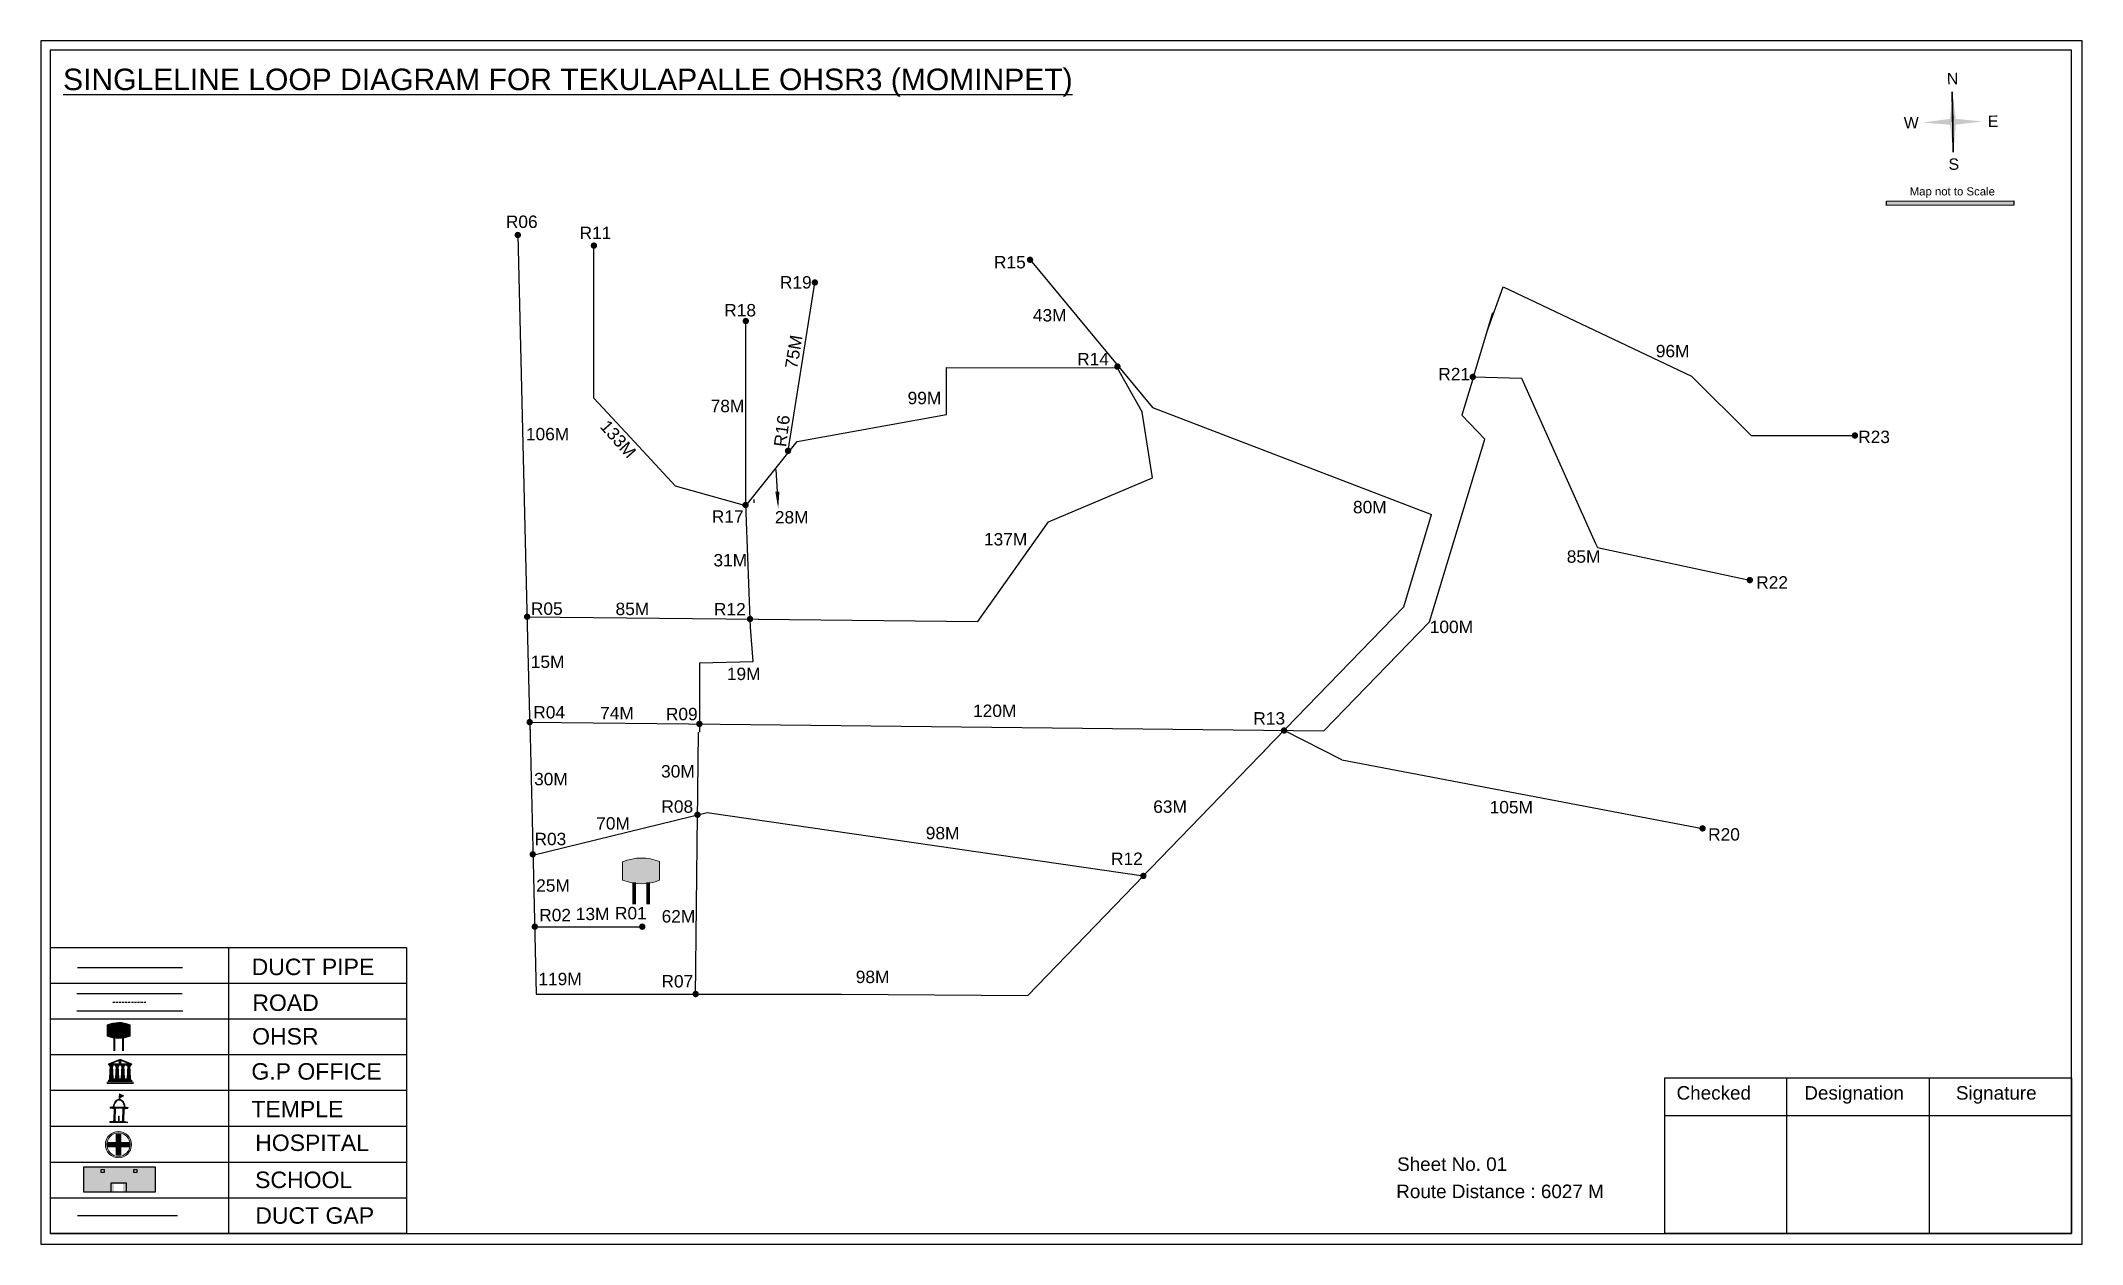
# Model space of a CAD drawing. Header units: inches. Extents: x 1972 to 9977, y 79 to 2755.
# Drawn here: x 2753 to 3742, y 79 to 662 of the extents above; entities that cross this region are included whole.
import ezdxf

# ---------------------------------------------------------------- set-up
doc = ezdxf.new("R2010")
doc.units = ezdxf.units.IN
doc.header["$MEASUREMENT"] = 0
doc.linetypes.add('DASHEDX2', pattern=[1.5, 1, -0.5])
for name, color, linetype in [('LANDMARK', 7, 'Continuous'), ('OHT', 7, 'Continuous'), ('pipe', 5, 'Continuous')]:
    doc.layers.add(name, color=color, linetype=linetype)
doc.styles.get("Standard").update_dxf_attribs({"font": 'arial.ttf'})

msp = doc.modelspace()

# ---------------------------------------------------------------- texts
at = {"color": 242, "true_color": 0xcd2027}
msp.add_text('%%USINGLELINE LOOP DIAGRAM FOR TEKULAPALLE OHSR3 (MOMINPET)', height=10.4062, dxfattribs=at).set_placement((2764.21, 637.79))
for s, height, rotation, p in [('N', 5.5, 1.00631, (3676.05, 640.59)), ('W', 5.5, 1.00631, (3655.24, 619.24)), ('E', 5.5, 1.00631, (3695.86, 619.96)), ('S', 5.5, 1.00631, (3676.87, 599.2)), ('75M', 6, 80.53768, (3119.49, 502.63)), ('133M', 6, 311.63354, (3023.7, 474.83)), ('R16', 6, 82.90382, (3114.17, 464.92))]:
    msp.add_text(s, height=height, rotation=rotation).set_placement(p)
for s, height, p in [('Map not to Scale', 3.9321, (3658.05, 586.85)), ('R06', 6, (2978.54, 571.13)), ('R11', 6, (3014.22, 565.73)), ('R15', 6, (3214.8, 551.56)), ('R19', 6, (3111.19, 541.81)), ('R18', 6, (3084.25, 528.32)), ('43M', 6, (3233.63, 525.87)), ('96M', 6, (3535.15, 508.54)), ('R14', 6, (3255.06, 504.67)), ('R21', 6, (3429.86, 497.41)), ('78M', 6, (3077.68, 481.97)), ('99M', 6, (3173.01, 485.84)), ('106M', 6, (2988.26, 468.38)), ('R23', 6, (3633.1, 467.05)), ('80M', 6, (3388.58, 433.07)), ('R17', 6, (3078.24, 428.45)), ('28M', 6, (3108.75, 428.14)), ('137M', 6, (3209.95, 417.5)), ('85M', 6, (3492.04, 409.13)), ('31M', 6, (3079.02, 407.37)), ('R22', 6, (3583.74, 396.63)), ('R05', 6, (2990.66, 383.92)), ('85M', 6, (3031.64, 383.81)), ('R12', 6, (3079.26, 383.65)), ('100M', 6, (3425.73, 375.12)), ('15M', 6, (2990.61, 358.22)), ('19M', 6, (3085.52, 352.37)), ('R04', 6, (2991.81, 333.8)), ('74M', 6, (3024.18, 333.41)), ('R09', 6, (3056, 332.93)), ('120M', 6, (3204.68, 334.52)), ('R13', 6, (3340.33, 330.85)), ('30M', 6, (2992.22, 301.47)), ('30M', 6, (3053.67, 305.23)), ('R08', 6, (3053.82, 288.19)), ('63M', 6, (3291.89, 288.14)), ('105M', 6, (3454.72, 287.88)), ('R03', 6, (2992.4, 272.48)), ('70M', 6, (3022.27, 280.04)), ('98M', 6, (3181.79, 275.34)), ('R20', 6, (3560.46, 274.71)), ('R12', 6, (3271.45, 262.93)), ('25M', 6, (2993.22, 249.97)), ('R02', 6, (2994.69, 235.67)), ('13M', 6, (3012.39, 236.23)), ('R01', 6, (3031.35, 236.61)), ('62M', 6, (3053.94, 235.07)), ('DUCT PIPE', 7.968, (2855.49, 209.63)), ('119M', 6, (2994.29, 204.75)), ('R07', 6, (3053.86, 203.64)), ('98M', 6, (3147.9, 205.77)), ('ROAD ', 7.968, (2855.83, 192.3)), ('OHSR', 7.968, (2855.73, 176.03)), ('G.P OFFICE', 7.968, (2855.37, 159.05)), ('TEMPLE', 7.968, (2855.36, 140.83)), ('Checked', 6.533, (3545.2, 149.38)), ('Designation', 6.5335, (3607.03, 149.38)), ('Signature', 6.533, (3680.4, 149.38)), ('HOSPITAL', 7.968, (2857.22, 124.53)), ('Sheet No. 01', 6.5335, (3409.93, 114.9)), ('SCHOOL', 7.968, (2857.16, 106.59)), ('Route Distance : 6027 M', 6.5335, (3409.52, 101.73)), ('DUCT GAP', 7.968, (2857.27, 89.33))]:
    msp.add_text(s, height=height).set_placement(p)

# ---------------------------------------------------------------- blocks, each defined once
blk = doc.blocks.new('OHT')
at = {"linetype": 'Continuous', "lineweight": 0, "true_color": 0x0ffffc}
blk.add_hatch(color=4, dxfattribs=at).paths.add_polyline_path([(0.012, 1), (0, 1, 0.101323), (-0.4, 0.916), (-0.4, 0.525, 0.194075), (0.399, 0.521), (0.399, 0.921, 0.097877)])
at = {"color": 4, "linetype": 'Continuous', "lineweight": 0, "true_color": 0x0ffffc, "flags": 128}
for points in [[(-0.4, 0.525), (-0.4, 0.916)], [(0.399, 0.521), (0.399, 0.921)]]:
    blk.add_lwpolyline(points, dxfattribs=at)
at = {"color": 4, "linetype": 'Continuous', "lineweight": 0, "true_color": 0x0ffffc, "const_width": 0.075, "flags": 128}
for points in [[(-0.15, 0), (-0.15, 0.475)], [(0.15, 0), (0.15, 0.473)]]:
    blk.add_lwpolyline(points, dxfattribs=at)
at = {"color": 4, "linetype": 'Continuous', "lineweight": 0, "true_color": 0x0ffffc}
for centre, radius, start, end in [((0.006, -0.019), 1.019, 67.3109, 113.4711), ((0.004, 1.513), 1.068, 247.7682, 291.7007)]:
    blk.add_arc(centre, radius, start, end, dxfattribs=at)
blk = doc.blocks.new('Government_Office')
at = {"linetype": 'Continuous', "lineweight": 0, "true_color": 0xff0000}
h = blk.add_hatch(color=1, dxfattribs=at)
h.paths.add_polyline_path([(0.44, 0.72), (0.45, 0.75), (0, 0.93), (-0.45, 0.75), (-0.44, 0.72)])
h.paths.add_polyline_path([(0.355, 0.75), (-0.355, 0.75), (0, 0.9)], flags=16)
h.paths.add_polyline_path([(0, 0.778, -1), (0, 0.872, -1)], flags=0)
h = blk.add_hatch(color=1, dxfattribs=at)
edge = h.paths.add_edge_path()
edge.add_arc((0, 0.825), 0.0467, 90, 270)
edge.add_arc((0, 0.825), 0.0467, 270, 450)
for points in [[(-0.5, 0.05), (0.5, 0.05), (0.5, 0), (-0.5, 0)], [(-0.45, 0.075), (-0.45, 0.12), (0.45, 0.12), (0.45, 0.075)], [(-0.4, 0.14), (-0.4, 0.18), (0.4, 0.18), (0.4, 0.14)]]:
    blk.add_hatch(color=1, dxfattribs=at).paths.add_polyline_path(points)
h = blk.add_hatch(color=1, dxfattribs=at)
edge = h.paths.add_edge_path()
edge.add_line((-0.27, 0.195), (-0.295, 0.675))
edge.add_line((-0.295, 0.675), (-0.29, 0.675))
edge.add_arc((-0.278, 0.688), 0.0176, 225.30401, 441.56588)
edge.add_line((-0.275, 0.705), (-0.395, 0.705))
edge.add_arc((-0.392, 0.688), 0.0176, 98.43412, 314.69599)
edge.add_line((-0.38, 0.675), (-0.375, 0.675))
edge.add_line((-0.375, 0.675), (-0.4, 0.195))
edge.add_line((-0.4, 0.195), (-0.27, 0.195))
h = blk.add_hatch(color=1, dxfattribs=at)
edge = h.paths.add_edge_path()
edge.add_line((-0.047, 0.195), (-0.072, 0.675))
edge.add_line((-0.072, 0.675), (-0.067, 0.675))
edge.add_arc((-0.054, 0.688), 0.0176, 225.30401, 441.56588)
edge.add_line((-0.052, 0.705), (-0.172, 0.705))
edge.add_arc((-0.169, 0.688), 0.0176, 98.43412, 314.69599)
edge.add_line((-0.157, 0.675), (-0.152, 0.675))
edge.add_line((-0.152, 0.675), (-0.177, 0.195))
edge.add_line((-0.177, 0.195), (-0.047, 0.195))
h = blk.add_hatch(color=1, dxfattribs=at)
edge = h.paths.add_edge_path()
edge.add_line((0.177, 0.195), (0.152, 0.675))
edge.add_line((0.152, 0.675), (0.157, 0.675))
edge.add_arc((0.169, 0.688), 0.0176, 225.30401, 441.56588)
edge.add_line((0.172, 0.705), (0.052, 0.705))
edge.add_arc((0.054, 0.688), 0.0176, 98.43412, 314.69599)
edge.add_line((0.067, 0.675), (0.072, 0.675))
edge.add_line((0.072, 0.675), (0.047, 0.195))
edge.add_line((0.047, 0.195), (0.177, 0.195))
h = blk.add_hatch(color=1, dxfattribs=at)
edge = h.paths.add_edge_path()
edge.add_line((0.4, 0.195), (0.375, 0.675))
edge.add_line((0.375, 0.675), (0.38, 0.675))
edge.add_arc((0.392, 0.688), 0.0176, 225.30401, 441.56588)
edge.add_line((0.395, 0.705), (0.275, 0.705))
edge.add_arc((0.278, 0.688), 0.0176, 98.43412, 314.69599)
edge.add_line((0.29, 0.675), (0.295, 0.675))
edge.add_line((0.295, 0.675), (0.27, 0.195))
edge.add_line((0.27, 0.195), (0.4, 0.195))
at = {"color": 1, "linetype": 'Continuous', "lineweight": 0, "true_color": 0xff0000, "flags": 128}
for points in [[(-0.45, 0.75), (-0.44, 0.72), (0.44, 0.72), (0.45, 0.75), (0, 0.93)], [(-0.355, 0.75), (0.355, 0.75), (0, 0.9)], [(-0.5, 0.05), (0.5, 0.05), (0.5, 0), (-0.5, 0)], [(-0.45, 0.075), (-0.45, 0.12), (0.45, 0.12), (0.45, 0.075)], [(-0.4, 0.14), (-0.4, 0.18), (0.4, 0.18), (0.4, 0.14)]]:
    blk.add_lwpolyline(points, close=True, dxfattribs=at)
for points in [[(0, 0.872, 1), (0, 0.778, 1)], [(-0.27, 0.195), (-0.295, 0.675), (-0.29, 0.675, 1.379694), (-0.275, 0.705), (-0.395, 0.705, 1.379694), (-0.38, 0.675), (-0.375, 0.675), (-0.4, 0.195)], [(-0.047, 0.195), (-0.072, 0.675), (-0.067, 0.675, 1.379694), (-0.052, 0.705), (-0.172, 0.705, 1.379694), (-0.157, 0.675), (-0.152, 0.675), (-0.177, 0.195)], [(0.177, 0.195), (0.152, 0.675), (0.157, 0.675, 1.379694), (0.172, 0.705), (0.052, 0.705, 1.379694), (0.067, 0.675), (0.072, 0.675), (0.047, 0.195)], [(0.4, 0.195), (0.375, 0.675), (0.38, 0.675, 1.379694), (0.395, 0.705), (0.275, 0.705, 1.379694), (0.29, 0.675), (0.295, 0.675), (0.27, 0.195)]]:
    blk.add_lwpolyline(points, format="xyb", close=True, dxfattribs=at)
blk = doc.blocks.new('Temple')
at = {"linetype": 'Continuous', "lineweight": 0, "true_color": 0xff0000}
h = blk.add_hatch(color=1, dxfattribs=at)
edge = h.paths.add_edge_path()
edge.add_line((0.175, 0.49), (0.225, 0.49))
edge.add_line((0.225, 0.49), (0.225, 0.497))
edge.add_line((0.225, 0.497), (0.307, 0.497))
edge.add_line((0.307, 0.497), (0.307, 0.533))
edge.add_line((0.307, 0.533), (0.257, 0.533))
edge.add_line((0.257, 0.533), (0.257, 0.54))
edge.add_line((0.257, 0.54), (0.2, 0.54))
edge.add_spline(control_points=[(0.2, 0.54), (0.2, 0.589), (0.19, 0.638), (0.142, 0.743), (0.092, 0.79), (0.027, 0.805), (0.02, 0.806), (0.012, 0.806)], knot_values=[4.712389, 4.712389, 4.712389, 4.712389, 5.278166, 5.278166, 6.117402, 6.117402, 6.223801, 6.223801, 6.223801, 6.223801], degree=3, periodic=0)
edge.add_line((0.012, 0.806), (0.012, 0.79))
edge.add_line((0.012, 0.79), (-0.012, 0.79))
edge.add_line((-0.012, 0.79), (-0.012, 0.806))
edge.add_spline(control_points=[(-0.012, 0.806), (-0.055, 0.802), (-0.096, 0.781), (-0.171, 0.699), (-0.197, 0.628), (-0.2, 0.55), (-0.2, 0.545), (-0.2, 0.54)], knot_values=[6.343965, 6.343965, 6.343965, 6.343965, 6.956638, 6.956638, 7.795874, 7.795874, 7.853982, 7.853982, 7.853982, 7.853982], degree=3, periodic=0)
edge.add_line((-0.2, 0.54), (-0.257, 0.54))
edge.add_line((-0.257, 0.54), (-0.257, 0.533))
edge.add_line((-0.257, 0.533), (-0.307, 0.533))
edge.add_line((-0.307, 0.533), (-0.307, 0.497))
edge.add_line((-0.307, 0.497), (-0.225, 0.497))
edge.add_line((-0.225, 0.497), (-0.225, 0.49))
edge.add_line((-0.225, 0.49), (-0.175, 0.49))
edge.add_line((-0.175, 0.49), (-0.175, 0.07))
edge.add_arc((-0.205, 0.07), 0.03, -90, 0, ccw=False)
edge.add_line((-0.205, 0.04), (-0.257, 0.04))
edge.add_line((-0.257, 0.04), (-0.257, 0.033))
edge.add_line((-0.257, 0.033), (-0.307, 0.033))
edge.add_line((-0.307, 0.033), (-0.307, 0))
edge.add_line((-0.307, 0), (0.307, 0))
edge.add_line((0.307, 0), (0.307, 0.033))
edge.add_line((0.307, 0.033), (0.257, 0.033))
edge.add_line((0.257, 0.033), (0.257, 0.04))
edge.add_line((0.257, 0.04), (0.205, 0.04))
edge.add_arc((0.205, 0.07), 0.03, 180, 270, ccw=False)
edge.add_line((0.175, 0.07), (0.175, 0.49))
h.paths.add_polyline_path([(0.125, 0.07, -0.414214), (0.095, 0.04), (0.05, 0.04), (0.05, 0.033), (-0.05, 0.033), (-0.05, 0.04), (-0.095, 0.04, -0.414214), (-0.125, 0.07), (-0.125, 0.497), (0.125, 0.497)], flags=16)
edge = h.paths.add_edge_path(flags=16)
edge.add_ellipse((0, 0.54), major_axis=(0, 0.242), ratio=0.722808, start_angle=270, end_angle=450, ccw=False)
edge.add_line((0.175, 0.54), (-0.175, 0.54))
h.paths.add_polyline_path([(0.012, 0.23), (0.012, 0.07), (-0.012, 0.07), (-0.012, 0.23)], flags=0)
h = blk.add_hatch(color=1, dxfattribs=at)
edge = h.paths.add_edge_path()
edge.add_line((0.012, 0.857), (0, 0.85))
edge.add_line((0, 0.85), (-0.003, 0.925))
edge.add_line((-0.003, 0.925), (-0.012, 0.925))
edge.add_line((-0.012, 0.925), (-0.012, 0.806))
edge.add_spline(control_points=[(-0.012, 0.806), (-0.004, 0.807), (0.004, 0.807), (0.012, 0.806)], knot_values=[6.223801, 6.223801, 6.223801, 6.223801, 6.343965, 6.343965, 6.343965, 6.343965], degree=3, periodic=0)
edge.add_line((0.012, 0.806), (0.012, 0.857))
h = blk.add_hatch(color=1, dxfattribs=at)
edge = h.paths.add_edge_path()
edge.add_line((0.012, 0.79), (0.012, 0.806))
edge.add_spline(control_points=[(0.012, 0.806), (0.004, 0.807), (-0.004, 0.807), (-0.012, 0.806)], knot_values=[6.223801, 6.223801, 6.223801, 6.223801, 6.343965, 6.343965, 6.343965, 6.343965], degree=3, periodic=0)
edge.add_line((-0.012, 0.806), (-0.012, 0.79))
edge.add_line((-0.012, 0.79), (0.012, 0.79))
at = {"linetype": 'Continuous', "lineweight": 0, "true_color": 0xe66000}
blk.add_hatch(color=32, dxfattribs=at).paths.add_polyline_path([(-0.006, 1), (0.147, 0.931), (0, 0.85)])
at = {"color": 1, "linetype": 'Continuous', "lineweight": 0, "true_color": 0xff0000, "flags": 128}
for points in [[(0.012, 0.925), (-0.012, 0.925), (-0.012, 0.79), (0.012, 0.79)], [(0.012, 0.23), (-0.012, 0.23), (-0.012, 0.07), (0.012, 0.07)]]:
    blk.add_lwpolyline(points, close=True, dxfattribs=at)
at = {"color": 32, "linetype": 'Continuous', "lineweight": 0, "true_color": 0xe66000, "flags": 128}
blk.add_lwpolyline([(-0.006, 1), (0.147, 0.931), (0, 0.85), (-0.006, 1)], dxfattribs=at)
at = {"color": 1, "linetype": 'Continuous', "lineweight": 0, "true_color": 0xff0000, "flags": 128}
blk.add_lwpolyline([(0.2, 0.54), (0.257, 0.54), (0.257, 0.533), (0.307, 0.533), (0.307, 0.497), (0.225, 0.497), (0.225, 0.49), (0.175, 0.49), (0.175, 0.07, 0.414214), (0.205, 0.04), (0.257, 0.04), (0.257, 0.033), (0.307, 0.033), (0.307, 0), (-0.307, 0), (-0.307, 0.033), (-0.257, 0.033), (-0.257, 0.04), (-0.205, 0.04, 0.414214), (-0.175, 0.07), (-0.175, 0.49), (-0.225, 0.49), (-0.225, 0.497), (-0.307, 0.497), (-0.307, 0.533), (-0.257, 0.533), (-0.257, 0.54), (-0.2, 0.54)], format="xyb", dxfattribs=at)
blk.add_lwpolyline([(-0.175, 0.54), (0.175, 0.54)], dxfattribs=at)
blk.add_lwpolyline([(0.125, 0.497), (0.125, 0.07, -0.414214), (0.095, 0.04), (0.05, 0.04), (0.05, 0.033), (-0.05, 0.033), (-0.05, 0.04), (-0.095, 0.04, -0.414214), (-0.125, 0.07), (-0.125, 0.497)], format="xyb", close=True, dxfattribs=at)
at = {"color": 1, "linetype": 'Continuous', "lineweight": 0, "true_color": 0xff0000}
blk.add_ellipse((0, 0.54), major_axis=(0, 0.242), ratio=0.722808, start_param=4.712389, end_param=7.853982, dxfattribs=at)
blk.add_open_spline([(0.2, 0.54), (0.2, 0.589), (0.19, 0.638), (0.142, 0.743), (0.092, 0.79), (-0.023, 0.816), (-0.085, 0.794), (-0.171, 0.699), (-0.197, 0.628), (-0.2, 0.55), (-0.2, 0.545), (-0.2, 0.54)], degree=3, knots=[4.712389, 4.712389, 4.712389, 4.712389, 5.278166, 5.278166, 6.117402, 6.117402, 6.956638, 6.956638, 7.795874, 7.795874, 7.853982, 7.853982, 7.853982, 7.853982], dxfattribs=at)
blk = doc.blocks.new('*U56')
at = {"color": 0, "linetype": 'DASHEDX2', "transparency": 16777216}
blk.add_line((-8.22, 0), (8.01, 0), dxfattribs=at)
blk = doc.blocks.new('Hospital')
at = {"linetype": 'Continuous', "lineweight": 0, "true_color": 0x000000}
h = blk.add_hatch(color=18, dxfattribs=at)
h.paths.add_polyline_path([(-0.5, 0, 1), (0.5, 0, 1)])
h.paths.add_polyline_path([(0.446, 0, -1), (-0.446, 0, -1)], flags=16)
at = {"linetype": 'Continuous', "true_color": 0xff0000}
blk.add_hatch(color=1, dxfattribs=at).paths.add_polyline_path([(-0.394, 0.08), (-0.08, 0.08), (-0.08, 0.394), (0.08, 0.394), (0.08, 0.08), (0.394, 0.08), (0.394, -0.08), (0.08, -0.08), (0.08, -0.394), (-0.08, -0.394), (-0.08, -0.08), (-0.394, -0.08)])
at = {"color": 1, "linetype": 'Continuous', "true_color": 0xff0000, "flags": 128}
blk.add_lwpolyline([(-0.394, 0.08), (-0.08, 0.08), (-0.08, 0.394), (0.08, 0.394), (0.08, 0.08), (0.394, 0.08), (0.394, -0.08), (0.08, -0.08), (0.08, -0.394), (-0.08, -0.394), (-0.08, -0.08), (-0.394, -0.08)], close=True, dxfattribs=at)
at = {"color": 18, "linetype": 'Continuous', "lineweight": 0, "true_color": 0x000000}
for radius in [0.5, 0.446]:
    blk.add_circle((0, 0), radius, dxfattribs=at)

# ---------------------------------------------------------------- hatches: boundary and pattern name
at = {"true_color": 0x0093dd}
h = msp.add_hatch(color=142, dxfattribs=at)
h.dxf.hatch_style = 1
h.paths.add_polyline_path([(3646.75, 584.08), (3646.76, 582.03), (3708.37, 582.17), (3708.37, 584.22)])
at = {"ltscale": 0.5}
h = msp.add_hatch(color=5, dxfattribs=at)
h.dxf.hatch_style = 1
h.paths.add_polyline_path([(2985.9, 567.7, 1), (2982.78, 567.7, 1)])
h = msp.add_hatch(color=5, dxfattribs=at)
h.dxf.hatch_style = 1
h.paths.add_polyline_path([(3022.72, 562.59, 1), (3019.6, 562.59, 1)])
h = msp.add_hatch(color=5, dxfattribs=at)
h.dxf.hatch_style = 1
h.paths.add_polyline_path([(3233.81, 555.7, 1), (3230.69, 555.7, 1)])
h = msp.add_hatch(color=5, dxfattribs=at)
h.dxf.hatch_style = 1
h.paths.add_polyline_path([(3129.68, 544.74, 1), (3126.57, 544.74, 1)])
h = msp.add_hatch(color=5, dxfattribs=at)
h.dxf.hatch_style = 1
h.paths.add_polyline_path([(3096.25, 526.08, 1), (3093.13, 526.08, 1)])
h = msp.add_hatch(color=5, dxfattribs=at)
h.dxf.hatch_style = 1
h.paths.add_polyline_path([(3276.12, 504.06, 1), (3273, 504.06, 1)])
h = msp.add_hatch(color=5, dxfattribs=at)
h.dxf.hatch_style = 1
h.paths.add_polyline_path([(3448.12, 499.06, 1), (3445, 499.06, 1)])
h = msp.add_hatch(color=5, dxfattribs=at)
h.dxf.hatch_style = 1
h.paths.add_polyline_path([(3116.68, 463.26, 1), (3113.56, 463.26, 1)])
h = msp.add_hatch(color=5, dxfattribs=at)
h.dxf.hatch_style = 1
h.paths.add_polyline_path([(3633.09, 470.71, 1), (3629.97, 470.71, 1)])
h = msp.add_hatch(color=5, dxfattribs=at)
h.dxf.hatch_style = 1
h.paths.add_polyline_path([(3096.12, 437.06, 1), (3093, 437.06, 1)])
h = msp.add_hatch(color=5, dxfattribs=at)
h.dxf.hatch_style = 1
h.paths.add_polyline_path([(3582.21, 400.75, 1), (3579.09, 400.75, 1)])
h = msp.add_hatch(color=5, dxfattribs=at)
h.dxf.hatch_style = 1
h.paths.add_polyline_path([(2990.39, 382.99, 1), (2987.28, 382.99, 1)])
h = msp.add_hatch(color=5, dxfattribs=at)
h.dxf.hatch_style = 1
h.paths.add_polyline_path([(3098.3, 381.89, 1), (3095.18, 381.89, 1)])
h = msp.add_hatch(color=5, dxfattribs=at)
h.dxf.hatch_style = 1
h.paths.add_polyline_path([(2991.64, 332.02, 1), (2988.52, 332.02, 1)])
h = msp.add_hatch(color=5, dxfattribs=at)
h.dxf.hatch_style = 1
h.paths.add_polyline_path([(3073.79, 331.18, 1), (3070.67, 331.18, 1)])
h = msp.add_hatch(color=5, dxfattribs=at)
h.dxf.hatch_style = 1
h.paths.add_polyline_path([(3356.77, 327.97, 1), (3353.65, 327.97, 1)])
h = msp.add_hatch(color=5, dxfattribs=at)
h.dxf.hatch_style = 1
h.paths.add_polyline_path([(3072.86, 287.19, 1), (3069.75, 287.19, 1)])
h = msp.add_hatch(color=5, dxfattribs=at)
h.dxf.hatch_style = 1
h.paths.add_polyline_path([(3559.34, 280.62, 1), (3556.22, 280.62, 1)])
h = msp.add_hatch(color=5, dxfattribs=at)
h.dxf.hatch_style = 1
h.paths.add_polyline_path([(2993.12, 268.06, 1), (2990, 268.06, 1)])
h = msp.add_hatch(color=5, dxfattribs=at)
h.dxf.hatch_style = 1
h.paths.add_polyline_path([(3288.65, 257.61, 1), (3285.54, 257.61, 1)])
h = msp.add_hatch(color=5, dxfattribs=at)
h.dxf.hatch_style = 1
h.paths.add_polyline_path([(2994.12, 233.06, 1), (2991, 233.06, 1)])
h = msp.add_hatch(color=5, dxfattribs=at)
h.dxf.hatch_style = 1
h.paths.add_polyline_path([(3046.12, 233.06, 1), (3043, 233.06, 1)])
h = msp.add_hatch(color=5, dxfattribs=at)
h.dxf.hatch_style = 1
h.paths.add_polyline_path([(3071.98, 200.46, 1), (3068.86, 200.46, 1)])
at = {"true_color": 0xc8c92d}
h = msp.add_hatch(color=52, dxfattribs=at)
h.dxf.hatch_style = 1
h.paths.add_polyline_path([(2781.16, 116.84), (2774.32, 116.84), (2774.32, 104.54), (2781.16, 104.54)])
h.paths.add_polyline_path([(2808.75, 116.84), (2801.9, 116.84), (2801.9, 104.54), (2808.75, 104.54)])
at = {"true_color": 0x293189}
h = msp.add_hatch(color=177, dxfattribs=at)
h.dxf.hatch_style = 1
h.paths.add_polyline_path([(2801.9, 116.84), (2781.16, 116.84), (2781.16, 104.54), (2788.95, 104.54), (2788.95, 108.57), (2793.22, 108.57), (2793.22, 104.54), (2801.9, 104.54)])
h.paths.add_polyline_path([(2784.13, 114.1), (2782.6, 114.1), (2782.6, 115.5), (2784.13, 115.5)], flags=16)
h.paths.add_polyline_path([(2798.42, 114.1), (2798.42, 115.5), (2799.94, 115.5), (2799.94, 114.1)], flags=16)

# ---------------------------------------------------------------- linework, layer by layer
for p, q in [((3679.11, 607.78), (3678.6, 636.96)), ((3678.6, 636.96), (3679.11, 607.78)), ((3679.11, 607.78), (3678.6, 636.96)), ((3678.85, 622.35), (3679.11, 607.78)), ((3109.96, 443.52), (3109.43, 454.33)), ((3098.69, 438.06), (3098.69, 439.74)), ((2758.03, 222.78), (2758.03, 86.01)), ((2844.35, 222.78), (2844.35, 84.67)), ((2930.67, 205.51), (2758.03, 205.51)), ((2770.96, 200.75), (2821.9, 200.75)), ((2930.67, 188.25), (2758.03, 188.25)), ((2770.96, 192.4), (2822.16, 192.4)), ((2930.67, 170.99), (2758.03, 170.99)), ((2930.67, 153.72), (2758.03, 153.72)), ((2930.67, 136.46), (2758.03, 136.46)), ((2758.03, 119.19), (2930.67, 119.19)), ((2758.03, 101.93), (2930.67, 101.93)), ((2758.02, 85.75), (2758.02, 84.68)), ((2758.03, 86.01), (2758.03, 84.67)), ((2930.67, 84.67), (2758.03, 84.67))]:
    msp.add_line(p, q)
at = {"color": 1}
msp.add_line((3678.6, 636.96), (3678.85, 622.36), dxfattribs=at)
at = {"color": 5}
for p, q in [((3274.5, 503.45), (3286.5, 482)), ((3291.49, 450.2), (3286.5, 482)), ((3506.02, 418.39), (3506.85, 416.54)), ((2992.49, 233), (3044.5, 233))]:
    msp.add_line(p, q, dxfattribs=at)
at = {"color": 242, "true_color": 0xcd2027}
for p, q in [((3598.36, 159.98), (3598.36, 84.62)), ((3667.41, 159.98), (3667.41, 84.62)), ((3539.57, 141.72), (3736.29, 141.72))]:
    msp.add_line(p, q, dxfattribs=at)
for points in [[(2753.45, 661.65), (2753.45, 79.46), (3741.52, 79.46), (3741.52, 661.65)], [(2758.02, 657.19), (2758.02, 84.68), (3736.29, 84.68), (3736.29, 657.19)], [(2808.82, 116.84), (2808.82, 104.54), (2774.32, 104.54), (2774.32, 116.84)], [(2784.13, 115.5), (2784.13, 114.1), (2782.6, 114.1), (2782.6, 115.5)], [(2798.42, 114.1), (2798.42, 115.5), (2799.94, 115.5), (2799.94, 114.1)]]:
    msp.add_lwpolyline(points, close=True)
at = {"color": 142, "true_color": 0x0093dd}
msp.add_lwpolyline([(3708.37, 582.17), (3646.76, 582.03), (3646.75, 584.08), (3708.37, 584.22), (3708.37, 582.17)], dxfattribs=at)
for points in [[(2930.67, 84.67), (2930.67, 222.78), (2758.03, 222.78)], [(2787.47, 104.54), (2787.47, 109.09), (2794.71, 109.09), (2794.71, 104.54)]]:
    msp.add_lwpolyline(points)
at = {"color": 242, "true_color": 0xcd2027}
msp.add_lwpolyline([(3736.29, 84.62), (3539.57, 84.62), (3539.57, 159.98), (3736.29, 159.98)], close=True, dxfattribs=at)
at = {"color": 1}
msp.add_solid([(3677.41, 622.33), (3680.54, 622.39), (3678.6, 636.96)], dxfattribs=at)
msp.add_solid([(3677.41, 622.33), (3680.54, 622.39), (3678.6, 636.96)], dxfattribs=at)
for points in [[(3678.89, 620.93), (3678.84, 624.06), (3664.26, 622.11)], [(3678.89, 620.93), (3678.84, 624.06), (3664.26, 622.11)], [(3678.89, 620.93), (3678.84, 624.06), (3693.45, 622.63)], [(3678.89, 620.93), (3678.84, 624.06), (3693.45, 622.63)], [(3677.42, 622.33), (3680.54, 622.39), (3679.11, 607.78)], [(3677.42, 622.33), (3680.54, 622.39), (3679.11, 607.78)], [(3110.95, 443.57), (3108.97, 443.47), (3110.37, 435.31)]]:
    msp.add_solid(points)
at = {"layer": 'OHT', "color": 5}
msp.add_line((2771.15, 213.38), (2822.08, 213.38), dxfattribs=at)
at = {"layer": 'OHT', "color": 1}
msp.add_line((2771.15, 93.29), (2819.54, 93.29), dxfattribs=at)
at = {"layer": 'pipe'}
for p, q in [((2984.34, 567.7), (2988.93, 379.13)), ((3021.16, 488.76), (3021.16, 562.59)), ((3232.25, 555.7), (3291.49, 484.22)), ((3115.12, 463.26), (3128.25, 545.54)), ((3453.37, 520.76), (3461.24, 542.67)), ((3461.24, 542.67), (3552.37, 499.34)), ((3094.69, 436.71), (3094.69, 526.08)), ((3446.83, 499.16), (3456.21, 530.14)), ((3191.78, 480.87), (3191.78, 503.67)), ((3191.78, 503.67), (3274.5, 503.45)), ((3446.83, 499.16), (3441.18, 480.47)), ((3446.83, 499.16), (3470.14, 498.5)), ((3470.14, 498.5), (3506.02, 418.39)), ((3552.37, 499.34), (3581.36, 470.71)), ((3040.87, 467.57), (3021.16, 488.76)), ((3291.49, 484.22), (3426.65, 432.46)), ((3119.54, 467.84), (3191.78, 480.87)), ((3441.18, 480.47), (3452.31, 468.94)), ((3060.71, 446.23), (3040.87, 467.57)), ((3094.73, 436.7), (3119.54, 467.84)), ((3425.56, 380.52), (3452.31, 468.94)), ((3581.36, 470.71), (3631.53, 470.71)), ((3094.73, 436.7), (3060.71, 446.23)), ((3241.22, 429.01), (3291.49, 450.2)), ((3096.89, 377.7), (3094.69, 437.7)), ((3206.96, 380.77), (3241.22, 429.01)), ((3413.14, 387.82), (3426.65, 432.46)), ((3506.85, 416.54), (3580.65, 400.75)), ((3345.63, 318.08), (3413.14, 387.82)), ((2988.84, 382.99), (3100.93, 381.85)), ((2988.93, 378.99), (2990.17, 328.16)), ((3098.29, 361.37), (3096.88, 377.89)), ((3100.74, 381.85), (3206.96, 380.77)), ((3374.48, 327.75), (3425.56, 380.52)), ((3072.23, 360.76), (3098.29, 361.37)), ((3072.23, 360.76), (3072.23, 327.14)), ((2990.08, 332.02), (2991.89, 257.43)), ((2990.08, 332.02), (3082.23, 331.08)), ((3071.27, 284.09), (3071.71, 327.19)), ((3082.28, 331.07), (3374.48, 327.75)), ((3383.24, 313.81), (3355.21, 327.97)), ((3285.67, 256.13), (3348.27, 320.8)), ((3383.24, 313.81), (3557.78, 280.62)), ((2991.64, 267.67), (3076.04, 288.35)), ((3070.38, 199.5), (3071.3, 287.19)), ((3076.04, 288.35), (3287.1, 257.61)), ((2991.89, 257.43), (2993.28, 200.46)), ((3231.11, 199.77), (3287.1, 257.61)), ((2993.28, 200.46), (3082.23, 200.46)), ((3082.23, 200.46), (3140.94, 200.46)), ((3141.02, 200.46), (3231.11, 199.77))]:
    msp.add_line(p, q, dxfattribs=at)

# ---------------------------------------------------------------- block references
at = {"linetype": 'DASHEDX2'}
msp.add_blockref('*U56', (2796.49, 196.57), dxfattribs=at)
at = {"layer": 'LANDMARK'}
for name, p, xscale, yscale, zscale in [('Government_Office', (2791.79, 157.21), 12.5664739830432, 12.5664739830432, 12.5664739830432), ('Hospital', (2791.03, 127.62), 12.6736693601449, 12.6736693601449, 12.6736693601449)]:
    msp.add_blockref(name, p, dxfattribs=dict(at, xscale=xscale, yscale=yscale, zscale=zscale))
at = {"layer": 'LANDMARK', "xscale": 14.01322314659548, "yscale": 14.01322314659548, "zscale": 14.01322314659548, "rotation": 358.3713438591284}
msp.add_blockref('Temple', (2791.15, 138.2), dxfattribs=at)
at = {"layer": 'OHT'}
for p, xscale, yscale, zscale in [((3044.04, 243.87), 22.41341502807723, 22.41341502807723, 22.41341502807723), ((2791.13, 172.86), 13.82160593398096, 13.82160593398096, 13.82160593398096)]:
    msp.add_blockref('OHT', p, dxfattribs=dict(at, xscale=xscale, yscale=yscale, zscale=zscale))

msp.set_redraw_order([(e.dxf.handle, doc.entitydb.next_handle()) for e in msp.query("TEXT MTEXT ATTDEF DIMENSION ARC_DIMENSION")])  # texts and dimensions are drawn at this point

doc.saveas('drawing.dxf')
